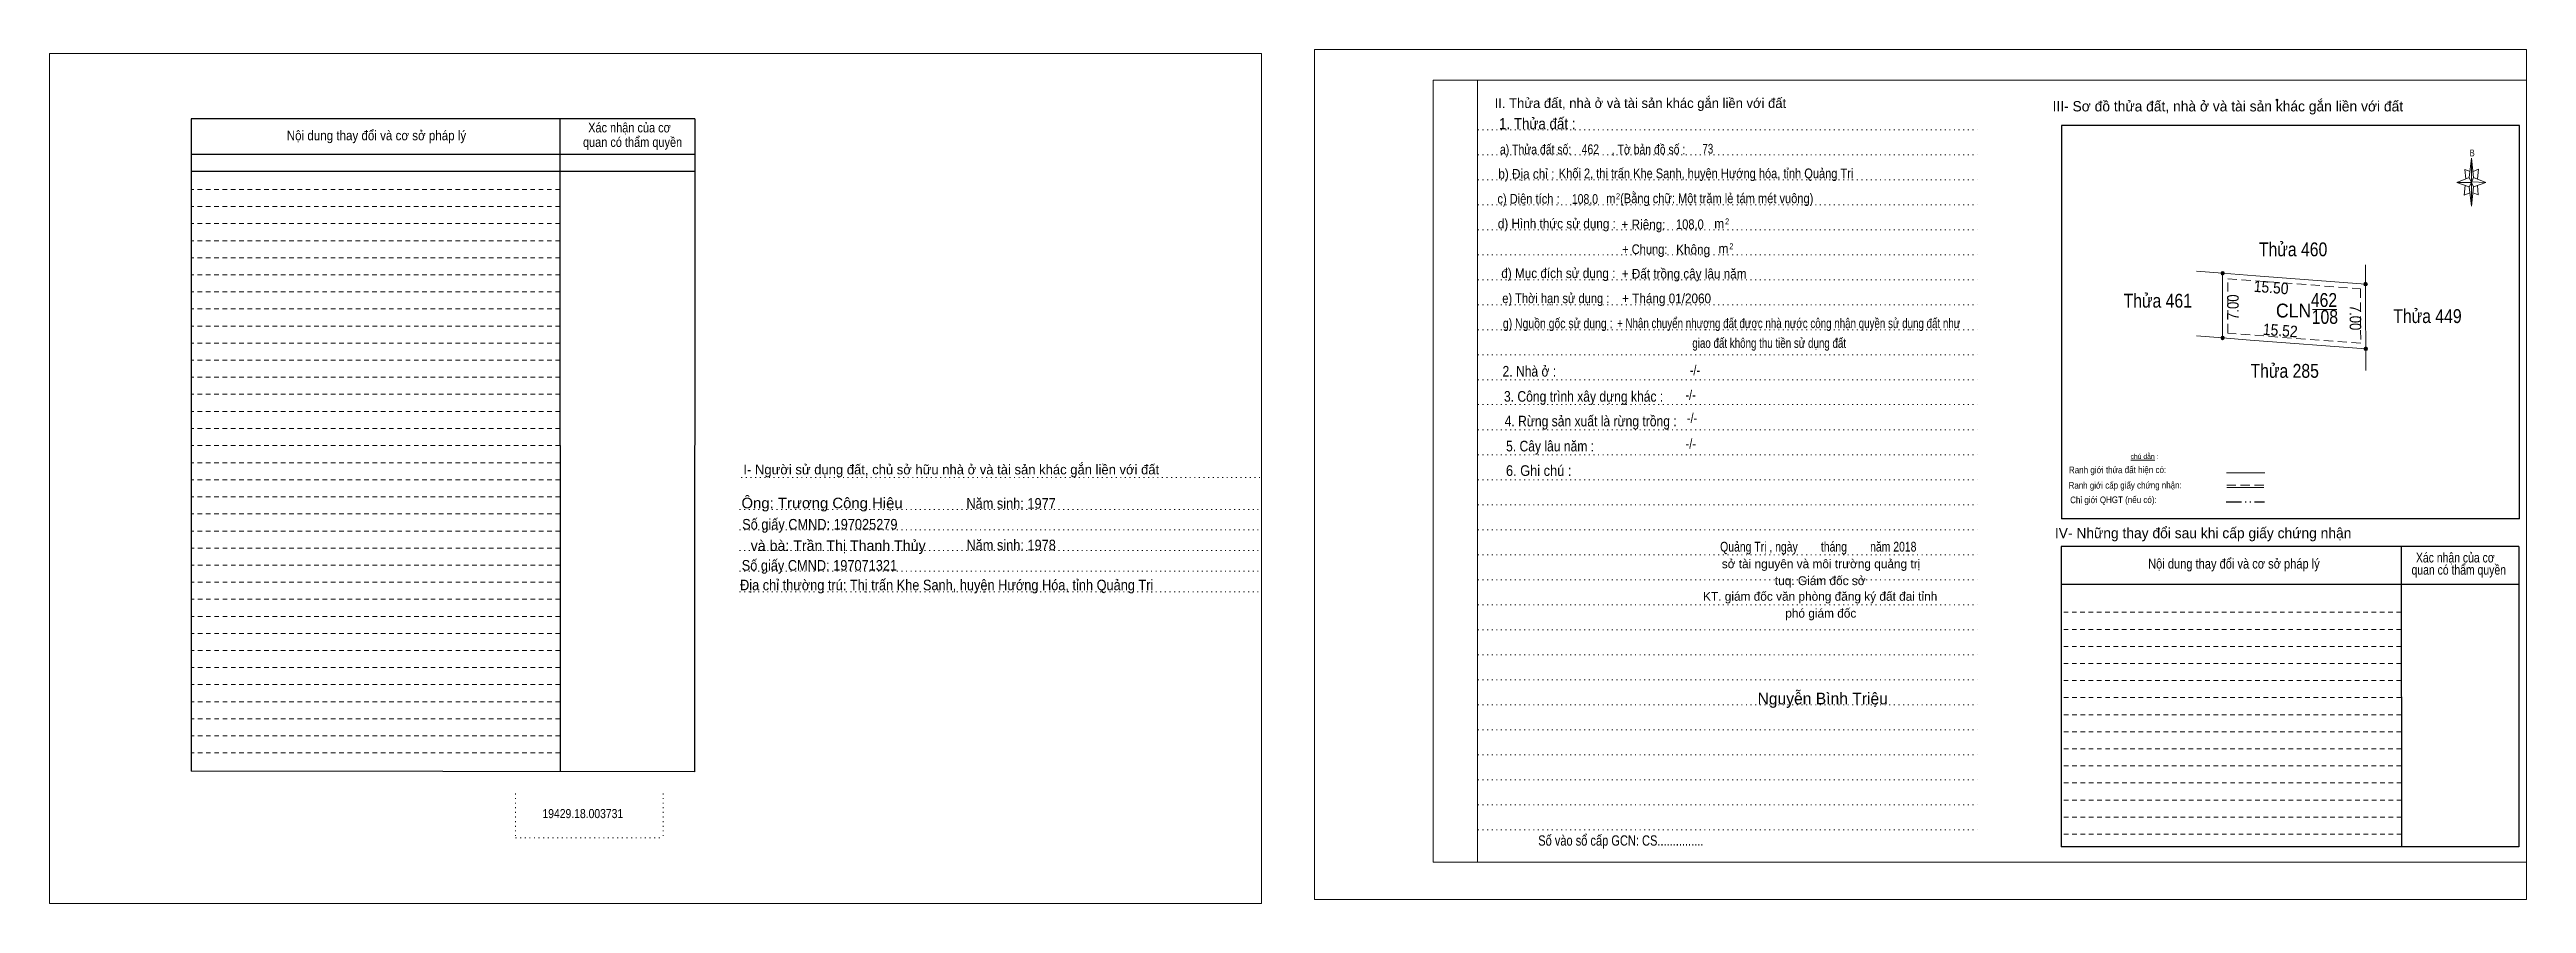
# Model space of a CAD drawing. Header units: metres. Extents: x 550382 to 551191, y 1839138 to 1839277.
# Drawn here: x 550381.5 to 550783.3, y 1839137.9 to 1839276.6 of the extents above; entities that cross this region are included whole.
import ezdxf
from ezdxf.enums import TextEntityAlignment as Align

# ---------------------------------------------------------------- set-up
doc = ezdxf.new("R2010")
doc.units = ezdxf.units.M
doc.header["$LTSCALE"] = 0.5
doc.header["$PDMODE"] = 32
doc.header["$PDSIZE"] = 0.25
for name, pattern in [('DASH_DOUBLE_DOT', [9.2, 5, -1.2, 0.3, -1.2, 0.3, -1.2]), ('DOTTED', [1.5, 0.3, -1.2]), ('MEDIUM_DASHED', [4.5, 3, -1.5]), ('SHORT_DASHED', [2.7, 1.5, -1.2])]:
    doc.linetypes.add(name, pattern=pattern)
for name, color, linetype, lineweight in [('1', 7, 'DOTTED', 13), ('12', 7, 'Continuous', 13), ('2', 7, 'SHORT_DASHED', 13), ('28', 7, 'Continuous', 25), ('55', 7, 'Continuous', 13), ('8', 7, 'Continuous', 13)]:
    doc.layers.add(name, color=color, linetype=linetype, lineweight=lineweight)
doc.layers.add('18', color=7, linetype='Continuous')
doc.layers.add('62', color=7, linetype='Continuous')

msp = doc.modelspace()

# ---------------------------------------------------------------- texts
at = {"layer": '12'}
for s, width, p in [('Thửa 460', 0.85, (550745.49, 1839243.03)), ('Thửa 461', 0.85, (550723.535, 1839234.69)), ('CLN', 0.95, (550745.565, 1839233.09)), ('462', 0.85, (550750.5, 1839234.8)), ('108', 0.85, (550750.645, 1839232.06))]:
    msp.add_text(s, height=2.25, dxfattribs=dict(at, width=width)).set_placement(p, align=Align.CENTER)
for s, rotation, width, p in [('7.00', 90, 0.85, (550736.66, 1839234.765)), ('15.50', 355.672, 0.9, (550741.8644, 1839237.0493)), ('15.52', 355.678, 0.9, (550743.3395, 1839230.0599)), ('7.00', 270.164, 0.85, (550754.666, 1839233.0727))]:
    msp.add_text(s, height=1.87, rotation=rotation, dxfattribs=dict(at, width=width)).set_placement(p, align=Align.CENTER)
at = {"layer": '12', "width": 0.85}
for s, p in [('Thửa 449', (550761.74, 1839232.19)), ('Thửa 285', (550738.58, 1839223.3))]:
    msp.add_text(s, height=2.25, dxfattribs=at).set_placement(p)
at = {"layer": '18'}
for s, height, p in [('II. Thửa đất, nhà ở và tài sản khác gắn liền với đất', 1.58, (550639.6, 1839267.1)), ('sở tài nguyên và môi trường quảng trị', 1.436, (550668.905, 1839192.38)), ('tuq. Giám đốc sở', 1.436, (550668.77, 1839189.64)), ('KT. giám đốc văn phòng đăng ký đất đai tỉnh', 1.436, (550668.765, 1839187.1)), ('phó giám đốc', 1.436, (550668.865, 1839184.36)), ('Nguyễn Bình Triệu', 1.896, (550669.175, 1839170.28))]:
    msp.add_text(s, height=height, dxfattribs=at).set_placement(p, align=Align.CENTER)
for s, height, width, p in [('1. Thửa đất :', 1.8, 0.9, (550622.865, 1839263.66)), ('a) Thửa đất số:              , Tờ bản đồ số : ', 1.581, 0.8, (550632.08, 1839259.59)), ('462', 1.58, 0.8, (550631.48, 1839259.62)), ('73', 1.58, 0.75, (550650.53, 1839259.7)), ('b) Địa chỉ : ', 1.581, 0.9, (550621.36, 1839255.62)), ('Khối 2, thị trấn Khe Sanh, huyện Hướng hóa, tỉnh Quảng Trị', 1.576, 0.85, (550650.255, 1839255.7)), ('c) Diện tích :                                                   ', 1.581, 0.85, (550634.175, 1839251.58)), ('108,0', 1.58, 0.8, (550630.6, 1839251.54)), (' m', 1.581, 0.85, (550634.555, 1839251.62)), ('2', 0.9583, 0.75, (550635.975, 1839252.3)), ('(Bằng chữ: Một trăm lẻ tám mét vuông)', 1.58, 0.85, (550651.985, 1839251.65)), ('d) Hình thức sử dụng :', 1.581, 0.9, (550626.045, 1839247.55)), ('+ Riêng: ', 1.581, 0.9, (550640.365, 1839247.4)), ('108,0', 1.58, 0.85, (550647.625, 1839247.44)), (' m', 1.581, 0.9, (550652.12, 1839247.54)), ('2', 0.9581, 0.8, (550653.67, 1839248.21)), ('       + Chung:', 1.581, 0.85, (550638.565, 1839243.38)), ('Không', 1.581, 0.9, (550648.155, 1839243.34)), (' m', 1.581, 0.9, (550652.81, 1839243.49)), ('2', 0.9581, 0.8, (550654.36, 1839244.18)), ('đ) Mục đích sử dụng :', 1.581, 0.9, (550626.285, 1839239.49)), ('+ Đất trồng cây lâu năm', 1.58, 0.9, (550646.69, 1839239.41)), ('e) Thời hạn sử dụng :', 1.581, 0.85, (550625.87, 1839235.42)), ('g) Nguồn gốc sử dụng :', 1.581, 0.8, (550626.18, 1839231.35)), ('+ Nhận chuyển nhượng đất được nhà nước công nhận quyền sử dụng đất như ', 1.58, 0.75, (550663.875, 1839231.37)), ('giao đất không thu tiền sử dụng đất', 1.58, 0.75, (550660.495, 1839228.16)), ('2. Nhà ở :', 1.725, 0.85, (550621.58, 1839223.5)), ('3. Công trình xây dựng khác :', 1.725, 0.85, (550630.385, 1839219.42)), ('4. Rừng sản xuất là rừng trồng :', 1.725, 0.85, (550631.53, 1839215.41)), ('5. Cây lâu năm :', 1.725, 0.85, (550624.945, 1839211.35)), ('6. Ghi chú :', 1.725, 0.9, (550623.095, 1839207.37)), ('Quảng Trị , ngày        tháng        năm 2018', 1.58, 0.8, (550668.46, 1839195.09)), ('19429.18.003731', 1.48, 0.85, (550468.02, 1839151.81)), ('Số vào sổ cấp GCN: CS...............', 1.676, 0.8, (550636.425, 1839147.34))]:
    msp.add_text(s, height=height, dxfattribs=dict(at, width=width)).set_placement(p, align=Align.CENTER)
at = {"layer": '2'}
for s, width, p in [('Nội dung thay đổi và cơ sở pháp lý', 0.9, (550434.54, 1839261.86)), ('Nội dung thay đổi và cơ sở pháp lý', 0.9, (550434.54, 1839261.86)), ('Xác nhận của cơ', 0.85, (550475.59, 1839263.14)), ('Xác nhận của cơ', 0.85, (550475.59, 1839263.14)), (' quan có thẩm quyền', 0.85, (550475.845, 1839260.78)), (' quan có thẩm quyền', 0.85, (550475.845, 1839260.78))]:
    msp.add_text(s, height=1.562, dxfattribs=dict(at, width=width)).set_placement(p, align=Align.CENTER)
at = {"layer": '28'}
for s, height, p in [('III- Sơ đồ thửa đất, nhà ở và tài sản khác gắn liền với đất', 1.676, (550734.905, 1839266.55)), ('I- Người sử dụng đất, chủ sở hữu nhà ở và tài sản khác gắn liền với đất', 1.58, (550527.795, 1839207.62)), ('IV- Những thay đổi sau khi cấp giấy chứng nhận', 1.676, (550730.895, 1839197.26)), ('và bà: Trần Thị Thanh Thủy', 1.72, (550509.445, 1839195.19))]:
    msp.add_text(s, height=height, dxfattribs=at).set_placement(p, align=Align.CENTER)
for s, height, width, p in [('-/-', 1.581, 0.85, (550648.44, 1839223.74)), ('-/-', 1.581, 0.85, (550647.74, 1839219.73)), ('-/-', 1.581, 0.85, (550647.98, 1839215.96)), ('-/-', 1.581, 0.85, (550647.77, 1839211.8)), ('Ông: Trương Công Hiệu', 1.72, 1.05, (550506.835, 1839202.11)), ('Năm sinh: 1977', 1.72, 0.9, (550537.5, 1839202.05)), ('Số giấy CMND: 197025279', 1.72, 0.9, (550506.47, 1839198.66)), ('Năm sinh: 1978', 1.72, 0.9, (550537.51, 1839195.29)), ('Số giấy CMND: 197071321', 1.72, 0.9, (550506.4, 1839191.99)), ('Nội dung thay đổi và cơ sở pháp lý', 1.581, 0.85, (550735.895, 1839192.33)), (' quan có thẩm quyền', 1.581, 0.8, (550772.13, 1839191.34)), ('Xác nhận của cơ', 1.581, 0.8, (550771.805, 1839193.32)), ('Địa chỉ thường trú: Thị trấn Khe Sanh, huyện Hướng Hóa, tỉnh Quảng Trị', 1.72, 0.9, (550527.055, 1839188.8))]:
    msp.add_text(s, height=height, dxfattribs=dict(at, width=width)).set_placement(p, align=Align.CENTER)
at = {"layer": '55', "width": 0.9}
for s, height, p in [('Ranh giới thửa đất hiện có:', 1.083, (550717.0138, 1839207.8168)), ('Ranh giới cấp giấy chứng nhận:', 1.072, (550718.2488, 1839205.3196)), ('Chỉ giới QHGT (nếu có):', 1.078, (550716.3438, 1839202.9555))]:
    msp.add_text(s, height=height, rotation=0.127, dxfattribs=at).set_placement(p, align=Align.CENTER)
at = {"layer": '55'}
msp.add_text('chú dẫn :', height=0.7975, rotation=359.976, dxfattribs=at).set_placement((550721.3798, 1839210.1389), align=Align.CENTER)
at = {"layer": '62', "width": 0.9}
msp.add_text('+ Tháng 01/2060', height=1.58, dxfattribs=at).set_placement((550643.845, 1839235.4), align=Align.CENTER)
at = {"layer": '8', "width": 0.8}
msp.add_text('B', height=1.102, dxfattribs=at).set_placement((550774.54, 1839259.26), align=Align.CENTER)

# ---------------------------------------------------------------- hatches: boundary and pattern name
at = {"layer": '12'}
for points in [[(550734.36, 1839240.275, 1), (550733.76, 1839240.275, 1)], [(550757.55, 1839238.52, 1), (550756.95, 1839238.52, 1)], [(550734.36, 1839229.775, 1), (550733.76, 1839229.775, 1)], [(550757.58, 1839228.02, 1), (550756.98, 1839228.02, 1)]]:
    msp.add_hatch(color=256, dxfattribs=at).paths.add_polyline_path(points)

# ---------------------------------------------------------------- linework, layer by layer
at = {"layer": '1', "linetype": 'Continuous'}
for p, q in [((550605.96, 1839271.62), (550783.35, 1839271.62)), ((550605.96, 1839271.62), (550605.96, 1839144.64)), ((550783.35, 1839271.62), (550783.35, 1839143.58)), ((550605.96, 1839144.64), (550783.35, 1839144.64))]:
    msp.add_line(p, q, dxfattribs=at)
at = {"layer": '1'}
for p, q in [((550613.16, 1839271.62), (550613.16, 1839144.64)), ((550613.16, 1839271.62), (550613.16, 1839144.64)), ((550613.23, 1839263.56), (550694.25, 1839263.56)), ((550613.23, 1839259.5), (550694.25, 1839259.5)), ((550613.23, 1839255.46), (550694.25, 1839255.46)), ((550613.23, 1839251.4), (550694.25, 1839251.4)), ((550613.23, 1839247.34), (550694.25, 1839247.34)), ((550613.23, 1839243.27), (550694.25, 1839243.27)), ((550613.23, 1839239.21), (550694.25, 1839239.21)), ((550613.23, 1839235.16), (550694.25, 1839235.16)), ((550613.23, 1839231.1), (550694.25, 1839231.1)), ((550613.23, 1839227.03), (550694.25, 1839227.03)), ((550613.23, 1839222.97), (550694.25, 1839222.97)), ((550613.23, 1839218.94), (550694.25, 1839218.94)), ((550613.23, 1839214.87), (550694.25, 1839214.87)), ((550613.23, 1839210.8), (550694.25, 1839210.8)), ((550493.73, 1839207.12), (550578.11, 1839207.12)), ((550613.23, 1839206.74), (550694.25, 1839206.74)), ((550493.46, 1839201.94), (550577.83, 1839201.94)), ((550613.23, 1839202.68), (550694.25, 1839202.68)), ((550493.46, 1839198.59), (550577.83, 1839198.59)), ((550493.46, 1839195.24), (550577.83, 1839195.24)), ((550613.23, 1839198.62), (550694.25, 1839198.62)), ((550493.46, 1839191.88), (550577.83, 1839191.88)), ((550613.23, 1839194.57), (550694.25, 1839194.57)), ((550493.46, 1839188.54), (550577.83, 1839188.54)), ((550613.23, 1839190.5), (550694.25, 1839190.5)), ((550613.23, 1839186.44), (550694.25, 1839186.44)), ((550613.23, 1839182.38), (550694.25, 1839182.38)), ((550613.23, 1839178.33), (550694.25, 1839178.33)), ((550613.23, 1839174.27), (550694.25, 1839174.27)), ((550613.23, 1839170.21), (550694.25, 1839170.21)), ((550613.23, 1839166.14), (550694.25, 1839166.14)), ((550613.23, 1839162.07), (550694.25, 1839162.07)), ((550457.1, 1839155.82), (550457.1, 1839148.62)), ((550481.04, 1839155.82), (550481.04, 1839148.62)), ((550613.23, 1839158.04), (550694.25, 1839158.04)), ((550613.23, 1839153.98), (550694.25, 1839153.98)), ((550457.1, 1839148.62), (550481.04, 1839148.62)), ((550613.23, 1839149.91), (550694.25, 1839149.91))]:
    msp.add_line(p, q, dxfattribs=at)
at = {"layer": '1', "linetype": 'Continuous'}
for points in [[(550381.5, 1839137.95), (550578.14, 1839137.95), (550578.14, 1839275.94), (550381.5, 1839275.94)], [(550381.5, 1839275.94), (550578.14, 1839275.94), (550578.14, 1839137.95), (550381.5, 1839137.95)], [(550381.5, 1839137.95), (550578.14, 1839137.95), (550578.14, 1839275.94), (550381.5, 1839275.94)], [(550586.71, 1839138.6), (550783.35, 1839138.6), (550783.35, 1839276.6), (550586.71, 1839276.6)], [(550613.16, 1839271.62), (550783.35, 1839271.62), (550783.35, 1839144.64), (550613.16, 1839144.64)]]:
    msp.add_lwpolyline(points, close=True, dxfattribs=at)
at = {"layer": '12'}
for p, q in [((550729.83, 1839240.59), (550734.06, 1839240.28)), ((550734.06, 1839240.28), (550734.06, 1839233.22)), ((550734.06, 1839240.28), (550739.44, 1839239.87)), ((550739.44, 1839239.87), (550757.25, 1839238.52)), ((550757.24, 1839241.64), (550757.24, 1839241.38)), ((550734.06, 1839233.22), (550734.06, 1839229.78)), ((550748.66, 1839234.41), (550752.57, 1839234.41)), ((550729.82, 1839230.09), (550734.06, 1839229.78)), ((550734.06, 1839229.78), (550738.53, 1839229.43)), ((550738.53, 1839229.43), (550757.28, 1839228.02)), ((550757.3, 1839224.46), (550757.28, 1839228.02)), ((550757.3, 1839224.81), (550757.3, 1839224.94))]:
    msp.add_line(p, q, dxfattribs=at)
at = {"layer": '12', "linetype": 'MEDIUM_DASHED'}
msp.add_lwpolyline([(550734.88, 1839239.39), (550756.42, 1839237.76), (550756.46, 1839228.9), (550734.88, 1839230.54)], close=True, dxfattribs=at)
at = {"layer": '12'}
for points in [[(550757.24, 1839241.38), (550757.24, 1839240.18), (550757.25, 1839238.52)], [(550757.28, 1839228.02), (550757.26, 1839233.98), (550757.25, 1839238.52)]]:
    msp.add_lwpolyline(points, dxfattribs=at)
for centre in [(550734.06, 1839240.275), (550757.25, 1839238.52), (550734.06, 1839229.775), (550757.28, 1839228.02)]:
    msp.add_circle(centre, 0.3, dxfattribs=at)
at = {"layer": '2', "linetype": 'Continuous', "lineweight": 25}
for p, q in [((550486.2, 1839265.37), (550404.49, 1839265.37)), ((550404.49, 1839265.37), (550404.49, 1839159.46)), ((550464.31, 1839265.37), (550464.34, 1839159.36)), ((550486.2, 1839259.58), (550404.58, 1839259.58)), ((550486.2, 1839256.79), (550404.58, 1839256.79))]:
    msp.add_line(p, q, dxfattribs=at)
at = {"layer": '2'}
for p, q in [((550464.31, 1839253.87), (550404.47, 1839253.87)), ((550464.31, 1839251.1), (550404.47, 1839251.1)), ((550464.31, 1839251.1), (550404.49, 1839251.1)), ((550464.31, 1839248.33), (550404.49, 1839248.33)), ((550464.31, 1839245.55), (550404.49, 1839245.55)), ((550464.31, 1839242.79), (550404.49, 1839242.79)), ((550464.31, 1839240.01), (550404.49, 1839240.01)), ((550464.31, 1839237.24), (550404.49, 1839237.24)), ((550464.33, 1839234.47), (550404.49, 1839234.47)), ((550464.33, 1839231.69), (550404.49, 1839231.69)), ((550464.33, 1839228.9), (550404.49, 1839228.9)), ((550464.33, 1839226.15), (550404.49, 1839226.15)), ((550464.33, 1839223.38), (550404.49, 1839223.38)), ((550464.33, 1839220.62), (550404.49, 1839220.62)), ((550464.33, 1839217.83), (550404.49, 1839217.83)), ((550464.33, 1839215.06), (550404.49, 1839215.06)), ((550464.33, 1839212.3), (550404.49, 1839212.3)), ((550464.33, 1839209.51), (550404.49, 1839209.51)), ((550464.33, 1839206.74), (550404.49, 1839206.74)), ((550464.33, 1839203.98), (550404.49, 1839203.98)), ((550464.33, 1839201.2), (550404.49, 1839201.2)), ((550464.33, 1839198.42), (550404.49, 1839198.42)), ((550464.34, 1839195.66), (550404.49, 1839195.66)), ((550464.34, 1839192.89), (550404.49, 1839192.89)), ((550464.34, 1839190.12), (550404.49, 1839190.12)), ((550464.34, 1839187.34), (550404.49, 1839187.34)), ((550464.34, 1839184.57), (550404.49, 1839184.57)), ((550464.34, 1839181.81), (550404.49, 1839181.81)), ((550763.02, 1839182.46), (550707.84, 1839182.46)), ((550763.02, 1839179.7), (550707.84, 1839179.7)), ((550464.34, 1839179.03), (550404.49, 1839179.03)), ((550464.34, 1839176.25), (550404.49, 1839176.25)), ((550763.02, 1839176.92), (550707.84, 1839176.92)), ((550464.34, 1839173.48), (550404.49, 1839173.48)), ((550763.02, 1839174.15), (550707.84, 1839174.15)), ((550763.03, 1839171.38), (550707.84, 1839171.38)), ((550464.34, 1839170.7), (550404.49, 1839170.7)), ((550464.34, 1839167.94), (550404.49, 1839167.94)), ((550763.03, 1839168.6), (550707.84, 1839168.6)), ((550464.34, 1839165.17), (550404.49, 1839165.17)), ((550763.03, 1839165.84), (550707.84, 1839165.84)), ((550763.03, 1839163.06), (550707.84, 1839163.06)), ((550464.34, 1839162.39), (550404.49, 1839162.39)), ((550763.03, 1839160.28), (550707.84, 1839160.28)), ((550763.06, 1839157.52), (550707.84, 1839157.52)), ((550763.06, 1839154.74), (550707.84, 1839154.74)), ((550763.06, 1839151.98), (550707.84, 1839151.98)), ((550763.06, 1839149.2), (550707.84, 1839149.2))]:
    msp.add_line(p, q, dxfattribs=at)
at = {"layer": '2', "linetype": 'Continuous', "lineweight": 25}
msp.add_lwpolyline([(550486.2, 1839265.37), (550486.15, 1839159.34), (550404.49, 1839159.46)], dxfattribs=at)
at = {"layer": '28'}
for p, q in [((550707.91, 1839264.28), (550707.91, 1839200.41)), ((550782.2, 1839200.41), (550707.91, 1839200.41)), ((550763.02, 1839195.91), (550763.06, 1839147.15)), ((550782.13, 1839195.91), (550782.09, 1839147.15)), ((550782.13, 1839189.72), (550707.84, 1839189.72)), ((550782.09, 1839147.15), (550707.84, 1839147.15))]:
    msp.add_line(p, q, dxfattribs=at)
at = {"layer": '28', "linetype": 'SHORT_DASHED', "lineweight": 13}
msp.add_line((550763.02, 1839185.24), (550707.84, 1839185.24), dxfattribs=at)
at = {"layer": '28'}
for points in [[(550782.2, 1839200.41), (550782.2, 1839264.28), (550707.91, 1839264.28)], [(550782.13, 1839195.91), (550707.84, 1839195.91), (550707.84, 1839147.15)]]:
    msp.add_lwpolyline(points, dxfattribs=at)
msp.add_point((550742.86, 1839268.41), dxfattribs=at)
at = {"layer": '55'}
for p, q in [((550719.17, 1839209.93), (550723.06, 1839209.91)), ((550734.68, 1839207.85), (550740.9, 1839207.85)), ((550734.74, 1839205.48), (550740.72, 1839205.48)), ((550734.74, 1839205.48), (550740.72, 1839205.48))]:
    msp.add_line(p, q, dxfattribs=at)
at = {"layer": '55', "linetype": 'DASH_DOUBLE_DOT', "lineweight": 25}
msp.add_line((550734.64, 1839203.18), (550740.87, 1839203.18), dxfattribs=at)
at = {"layer": '55', "linetype": 'MEDIUM_DASHED'}
msp.add_line((550734.72, 1839205.88), (550740.86, 1839205.88), dxfattribs=at)
at = {"layer": '8'}
for p, q in [((550774.06, 1839255.82), (550774.46, 1839258.94)), ((550774.78, 1839255.82), (550776.78, 1839255.02)), ((550774.06, 1839254.3), (550772.06, 1839255.02)), ((550774.78, 1839254.3), (550774.46, 1839251.18)), ((550775.5, 1839253.02), (550774.7, 1839253.34)), ((550775.42, 1839254.54), (550775.5, 1839253.02))]:
    msp.add_line(p, q, dxfattribs=at)
for points in [[(550774.46, 1839255.02), (550774.06, 1839255.82), (550772.06, 1839255.02)], [(550774.22, 1839256.78), (550773.34, 1839257.1), (550773.5, 1839255.58)], [(550774.7, 1839256.78), (550775.58, 1839257.18), (550775.42, 1839255.58)], [(550773.42, 1839254.54), (550773.26, 1839252.94), (550774.14, 1839253.34)], [(550774.46, 1839255.02), (550774.78, 1839254.3), (550776.78, 1839255.02)]]:
    msp.add_lwpolyline(points, dxfattribs=at)
for points in [[(550774.46, 1839255.02), (550772.06, 1839255.02), (550774.06, 1839255.82), (550774.78, 1839254.3), (550776.78, 1839255.02), (550774.46, 1839255.1)], [(550774.46, 1839258.94), (550774.78, 1839255.82), (550774.46, 1839255.02)], [(550774.46, 1839255.02), (550774.46, 1839251.18), (550774.06, 1839254.3)]]:
    msp.add_lwpolyline(points, close=True, dxfattribs=at)

msp.set_redraw_order([(e.dxf.handle, doc.entitydb.next_handle()) for e in msp.query("TEXT MTEXT ATTDEF DIMENSION ARC_DIMENSION")])  # texts and dimensions are drawn at this point

doc.saveas('drawing.dxf')
